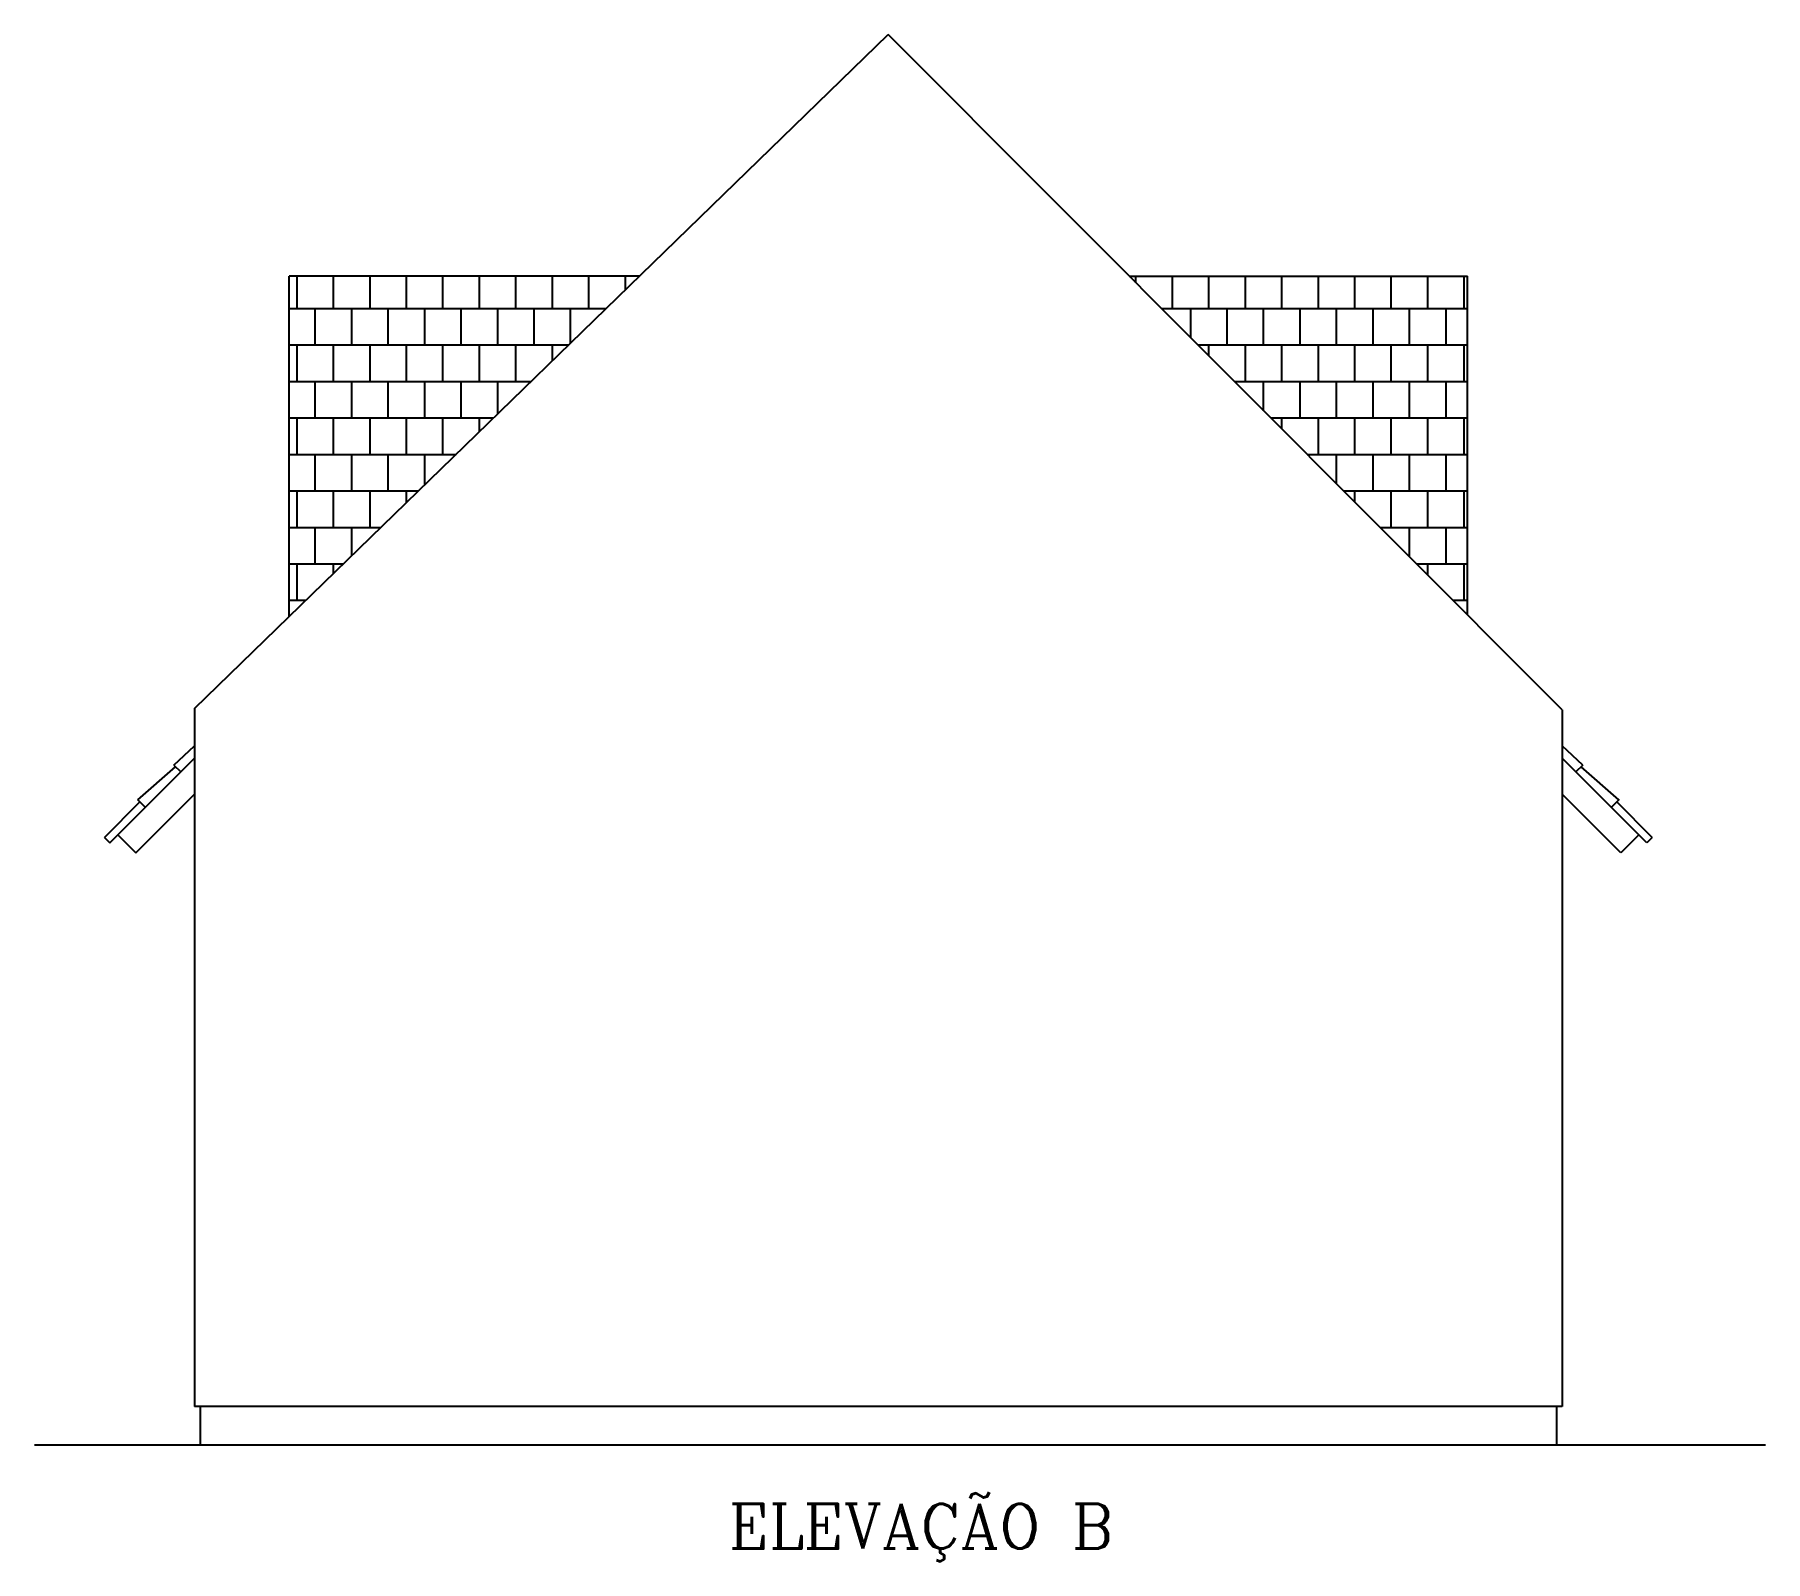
# Model space of a CAD drawing. Extents: x -79 to 141, y 7 to 81.
# Drawn here: x -31.75 to -24.16, y 33.4 to 40.1 of the extents above; entities that cross this region are included whole.
import ezdxf

# ---------------------------------------------------------------- set-up
doc = ezdxf.new("R2010")
doc.units = 0
doc.header["$LTSCALE"] = 10
doc.layers.get('0').update_dxf_attribs({"linetype": 'CONTINUOUS'})
for name, color, linetype in [('CONCRETO', 5, 'CONTINUOUS'), ('MADEIRAMENTODETELHADO', 244, 'CONTINUOUS'), ('PAREDE', 7, 'CONTINUOUS'), ('TELHADO', 30, 'CONTINUOUS'), ('TEXTO', 1, 'CONTINUOUS')]:
    doc.layers.add(name, color=color, linetype=linetype)
doc.styles.add('ROMANC', font='ROMANC.SHX')

msp = doc.modelspace()

# ---------------------------------------------------------------- texts
at = {"layer": 'TEXTO', "color": 5, "ltscale": 0.3, "style": 'ROMANC'}
msp.add_text('ELEVAÇÃO B', height=0.196, dxfattribs=at).set_placement((-28.7081, 33.45796))

# ---------------------------------------------------------------- blocks, each defined once
blk = doc.blocks.new('*X132')
at = {"color": 0, "linetype": 'CONTINUOUS', "ltscale": 0.05}
for p, q in [((-46.48, 46.88), (-46.48, 47.0221)), ((-46.32, 46.88), (-46.32, 47.0221)), ((-46.16, 46.88), (-46.16, 47.0221)), ((-46, 46.88), (-46, 47.0221)), ((-45.84, 46.88), (-45.84, 47.0221)), ((-45.68, 46.88), (-45.68, 47.0221)), ((-45.52, 46.88), (-45.52, 47.0221)), ((-45.36, 46.88), (-45.36, 47.0221)), ((-45.2, 46.88), (-45.2, 47.0221)), ((-45.04, 46.9612), (-45.04, 47.0221)), ((-42.8, 46.9927), (-42.8, 47.0221)), ((-42.64, 46.88), (-42.64, 47.0221)), ((-42.48, 46.88), (-42.48, 47.0221)), ((-42.32, 46.88), (-42.32, 47.0221)), ((-42.16, 46.88), (-42.16, 47.0221)), ((-42, 46.88), (-42, 47.0221)), ((-41.84, 46.88), (-41.84, 47.0221)), ((-41.68, 46.88), (-41.68, 47.0221)), ((-41.52, 46.88), (-41.52, 47.0221)), ((-41.36, 46.88), (-41.36, 47.0221)), ((-46.5148, 46.88), (-45.1236, 46.88)), ((-46.4, 46.72), (-46.4, 46.88)), ((-46.24, 46.72), (-46.24, 46.88)), ((-46.08, 46.72), (-46.08, 46.88)), ((-45.92, 46.72), (-45.92, 46.88)), ((-45.76, 46.72), (-45.76, 46.88)), ((-45.6, 46.72), (-45.6, 46.88)), ((-45.44, 46.72), (-45.44, 46.88)), ((-45.28, 46.7281), (-45.28, 46.88)), ((-42.6875, 46.88), (-41.3457, 46.88)), ((-42.56, 46.7523), (-42.56, 46.88)), ((-42.4, 46.72), (-42.4, 46.88)), ((-42.24, 46.72), (-42.24, 46.88)), ((-42.08, 46.72), (-42.08, 46.88)), ((-41.92, 46.72), (-41.92, 46.88)), ((-41.76, 46.72), (-41.76, 46.88)), ((-41.6, 46.72), (-41.6, 46.88)), ((-41.44, 46.72), (-41.44, 46.88)), ((-46.5148, 46.72), (-45.2883, 46.72)), ((-46.48, 46.56), (-46.48, 46.72)), ((-46.32, 46.56), (-46.32, 46.72)), ((-46.16, 46.56), (-46.16, 46.72)), ((-46, 46.56), (-46, 46.72)), ((-45.84, 46.56), (-45.84, 46.72)), ((-45.68, 46.56), (-45.68, 46.72)), ((-45.52, 46.56), (-45.52, 46.72)), ((-45.36, 46.6503), (-45.36, 46.72)), ((-42.5278, 46.72), (-41.3457, 46.72)), ((-42.48, 46.6722), (-42.48, 46.72)), ((-42.32, 46.56), (-42.32, 46.72)), ((-42.16, 46.56), (-42.16, 46.72)), ((-42, 46.56), (-42, 46.72)), ((-41.84, 46.56), (-41.84, 46.72)), ((-41.68, 46.56), (-41.68, 46.72)), ((-41.52, 46.56), (-41.52, 46.72)), ((-41.36, 46.56), (-41.36, 46.72)), ((-46.5148, 46.56), (-45.453, 46.56)), ((-46.4, 46.4), (-46.4, 46.56)), ((-46.24, 46.4), (-46.24, 46.56)), ((-46.08, 46.4), (-46.08, 46.56)), ((-45.92, 46.4), (-45.92, 46.56)), ((-45.76, 46.4), (-45.76, 46.56)), ((-45.6, 46.4172), (-45.6, 46.56)), ((-42.368, 46.56), (-41.3457, 46.56)), ((-42.24, 46.4318), (-42.24, 46.56)), ((-42.08, 46.4), (-42.08, 46.56)), ((-41.92, 46.4), (-41.92, 46.56)), ((-41.76, 46.4), (-41.76, 46.56)), ((-41.6, 46.4), (-41.6, 46.56)), ((-41.44, 46.4), (-41.44, 46.56)), ((-46.5148, 46.4), (-45.6177, 46.4)), ((-46.48, 46.24), (-46.48, 46.4)), ((-46.32, 46.24), (-46.32, 46.4)), ((-46.16, 46.24), (-46.16, 46.4)), ((-46, 46.24), (-46, 46.4)), ((-45.84, 46.24), (-45.84, 46.4)), ((-45.68, 46.3395), (-45.68, 46.4)), ((-42.2083, 46.4), (-41.3457, 46.4)), ((-42.16, 46.3517), (-42.16, 46.4)), ((-42, 46.24), (-42, 46.4)), ((-41.84, 46.24), (-41.84, 46.4)), ((-41.68, 46.24), (-41.68, 46.4)), ((-41.52, 46.24), (-41.52, 46.4)), ((-41.36, 46.24), (-41.36, 46.4)), ((-46.5148, 46.24), (-45.7824, 46.24)), ((-46.4, 46.08), (-46.4, 46.24)), ((-46.24, 46.08), (-46.24, 46.24)), ((-46.08, 46.08), (-46.08, 46.24)), ((-45.92, 46.1064), (-45.92, 46.24)), ((-42.0485, 46.24), (-41.3457, 46.24)), ((-41.92, 46.1113), (-41.92, 46.24)), ((-41.76, 46.08), (-41.76, 46.24)), ((-41.6, 46.08), (-41.6, 46.24)), ((-41.44, 46.08), (-41.44, 46.24)), ((-46.5148, 46.08), (-45.9471, 46.08)), ((-46.48, 45.92), (-46.48, 46.08)), ((-46.32, 45.92), (-46.32, 46.08)), ((-46.16, 45.92), (-46.16, 46.08)), ((-46, 46.0287), (-46, 46.08)), ((-41.8888, 46.08), (-41.3457, 46.08)), ((-41.84, 46.0311), (-41.84, 46.08)), ((-41.68, 45.92), (-41.68, 46.08)), ((-41.52, 45.92), (-41.52, 46.08)), ((-41.36, 45.92), (-41.36, 46.08)), ((-46.5148, 45.92), (-46.1119, 45.92)), ((-46.4, 45.76), (-46.4, 45.92)), ((-46.24, 45.7955), (-46.24, 45.92)), ((-41.729, 45.92), (-41.3457, 45.92)), ((-41.6, 45.7908), (-41.6, 45.92)), ((-41.44, 45.76), (-41.44, 45.92)), ((-46.5148, 45.76), (-46.2766, 45.76)), ((-46.48, 45.6), (-46.48, 45.76)), ((-46.32, 45.7178), (-46.32, 45.76)), ((-41.5693, 45.76), (-41.3457, 45.76)), ((-41.52, 45.7106), (-41.52, 45.76)), ((-41.36, 45.6), (-41.36, 45.76)), ((-46.5148, 45.6), (-46.4413, 45.6)), ((-41.4095, 45.6), (-41.3457, 45.6))]:
    blk.add_line(p, q, dxfattribs=at)

# ---------------------------------------------------------------- linework, layer by layer
at = {"layer": 'CONCRETO', "color": 5, "linetype": 'CONTINUOUS', "ltscale": 0.3}
for p, q in [((-31.05182, 37.14261), (-31.05182, 34.08194)), ((-25.05182, 37.13743), (-25.05182, 34.08194)), ((-25.05182, 34.08194), (-31.05182, 34.08194))]:
    msp.add_line(p, q, dxfattribs=at)
at = {"layer": 'CONCRETO', "color": 244, "linetype": 'CONTINUOUS', "ltscale": 0.3}
for p, q in [((-31.02682, 34.08194), (-31.02682, 33.91194)), ((-25.07682, 34.08194), (-25.07682, 33.91194))]:
    msp.add_line(p, q, dxfattribs=at)
at = {"layer": 'CONCRETO', "color": 3, "linetype": 'CONTINUOUS', "ltscale": 0.3}
msp.add_line((-24.16082, 33.91194), (-31.75278, 33.91194), dxfattribs=at)
at = {"layer": 'MADEIRAMENTODETELHADO', "color": 30, "linetype": 'CONTINUOUS', "ltscale": 0.3}
for p, q in [((-30.63637, 37.54617), (-30.63637, 39.03962)), ((-29.09893, 39.03962), (-30.63637, 39.03962)), ((-26.95095, 39.03962), (-25.46726, 39.03962)), ((-25.46726, 37.55355), (-25.46726, 39.03962)), ((-31.1415, 36.89465), (-31.05182, 36.97919)), ((-24.96213, 36.89465), (-25.05182, 36.97919)), ((-31.42262, 36.55351), (-31.05182, 36.92491)), ((-24.68102, 36.55351), (-25.05182, 36.92491)), ((-31.1415, 36.89465), (-31.11149, 36.86464)), ((-24.96213, 36.89465), (-24.99214, 36.86464)), ((-31.309, 36.51061), (-31.05182, 36.76779)), ((-24.79463, 36.51061), (-25.05182, 36.76779)), ((-31.44689, 36.57778), (-31.29132, 36.73335)), ((-31.30165, 36.74368), (-31.26705, 36.70908)), ((-24.80198, 36.74368), (-24.83658, 36.70908)), ((-24.65674, 36.57778), (-24.81231, 36.73335)), ((-31.44689, 36.57778), (-31.42262, 36.55351)), ((-31.44689, 36.57778), (-31.43982, 36.57071)), ((-31.38729, 36.5889), (-31.309, 36.51061)), ((-24.71634, 36.5889), (-24.79463, 36.51061)), ((-24.65674, 36.57778), (-24.68102, 36.55351)), ((-24.65674, 36.57778), (-24.66382, 36.57071))]:
    msp.add_line(p, q, dxfattribs=at)
at = {"layer": 'PAREDE', "color": 5, "linetype": 'CONTINUOUS', "ltscale": 0.3}
for p in [(-31.05182, 37.14261), (-25.05182, 37.13743)]:
    msp.add_line(p, (-28.00849, 40.09885), dxfattribs=at)
at = {"layer": 'TELHADO', "color": 30, "linetype": 'CONTINUOUS', "ltscale": 0.3}
for p, q in [((-31.30013, 36.74188), (-31.13542, 36.88716)), ((-24.8035, 36.74188), (-24.96822, 36.88716))]:
    msp.add_line(p, q, dxfattribs=at)

# ---------------------------------------------------------------- block references
at = {"layer": 'MADEIRAMENTODETELHADO', "color": 30, "linetype": 'CONTINUOUS', "ltscale": 0.05}
msp.add_blockref('*X132', (15.87839, -7.98246), dxfattribs=at)

msp.set_redraw_order([(e.dxf.handle, doc.entitydb.next_handle()) for e in msp.query("TEXT MTEXT ATTDEF DIMENSION ARC_DIMENSION")])  # texts and dimensions are drawn at this point

doc.saveas('drawing.dxf')
